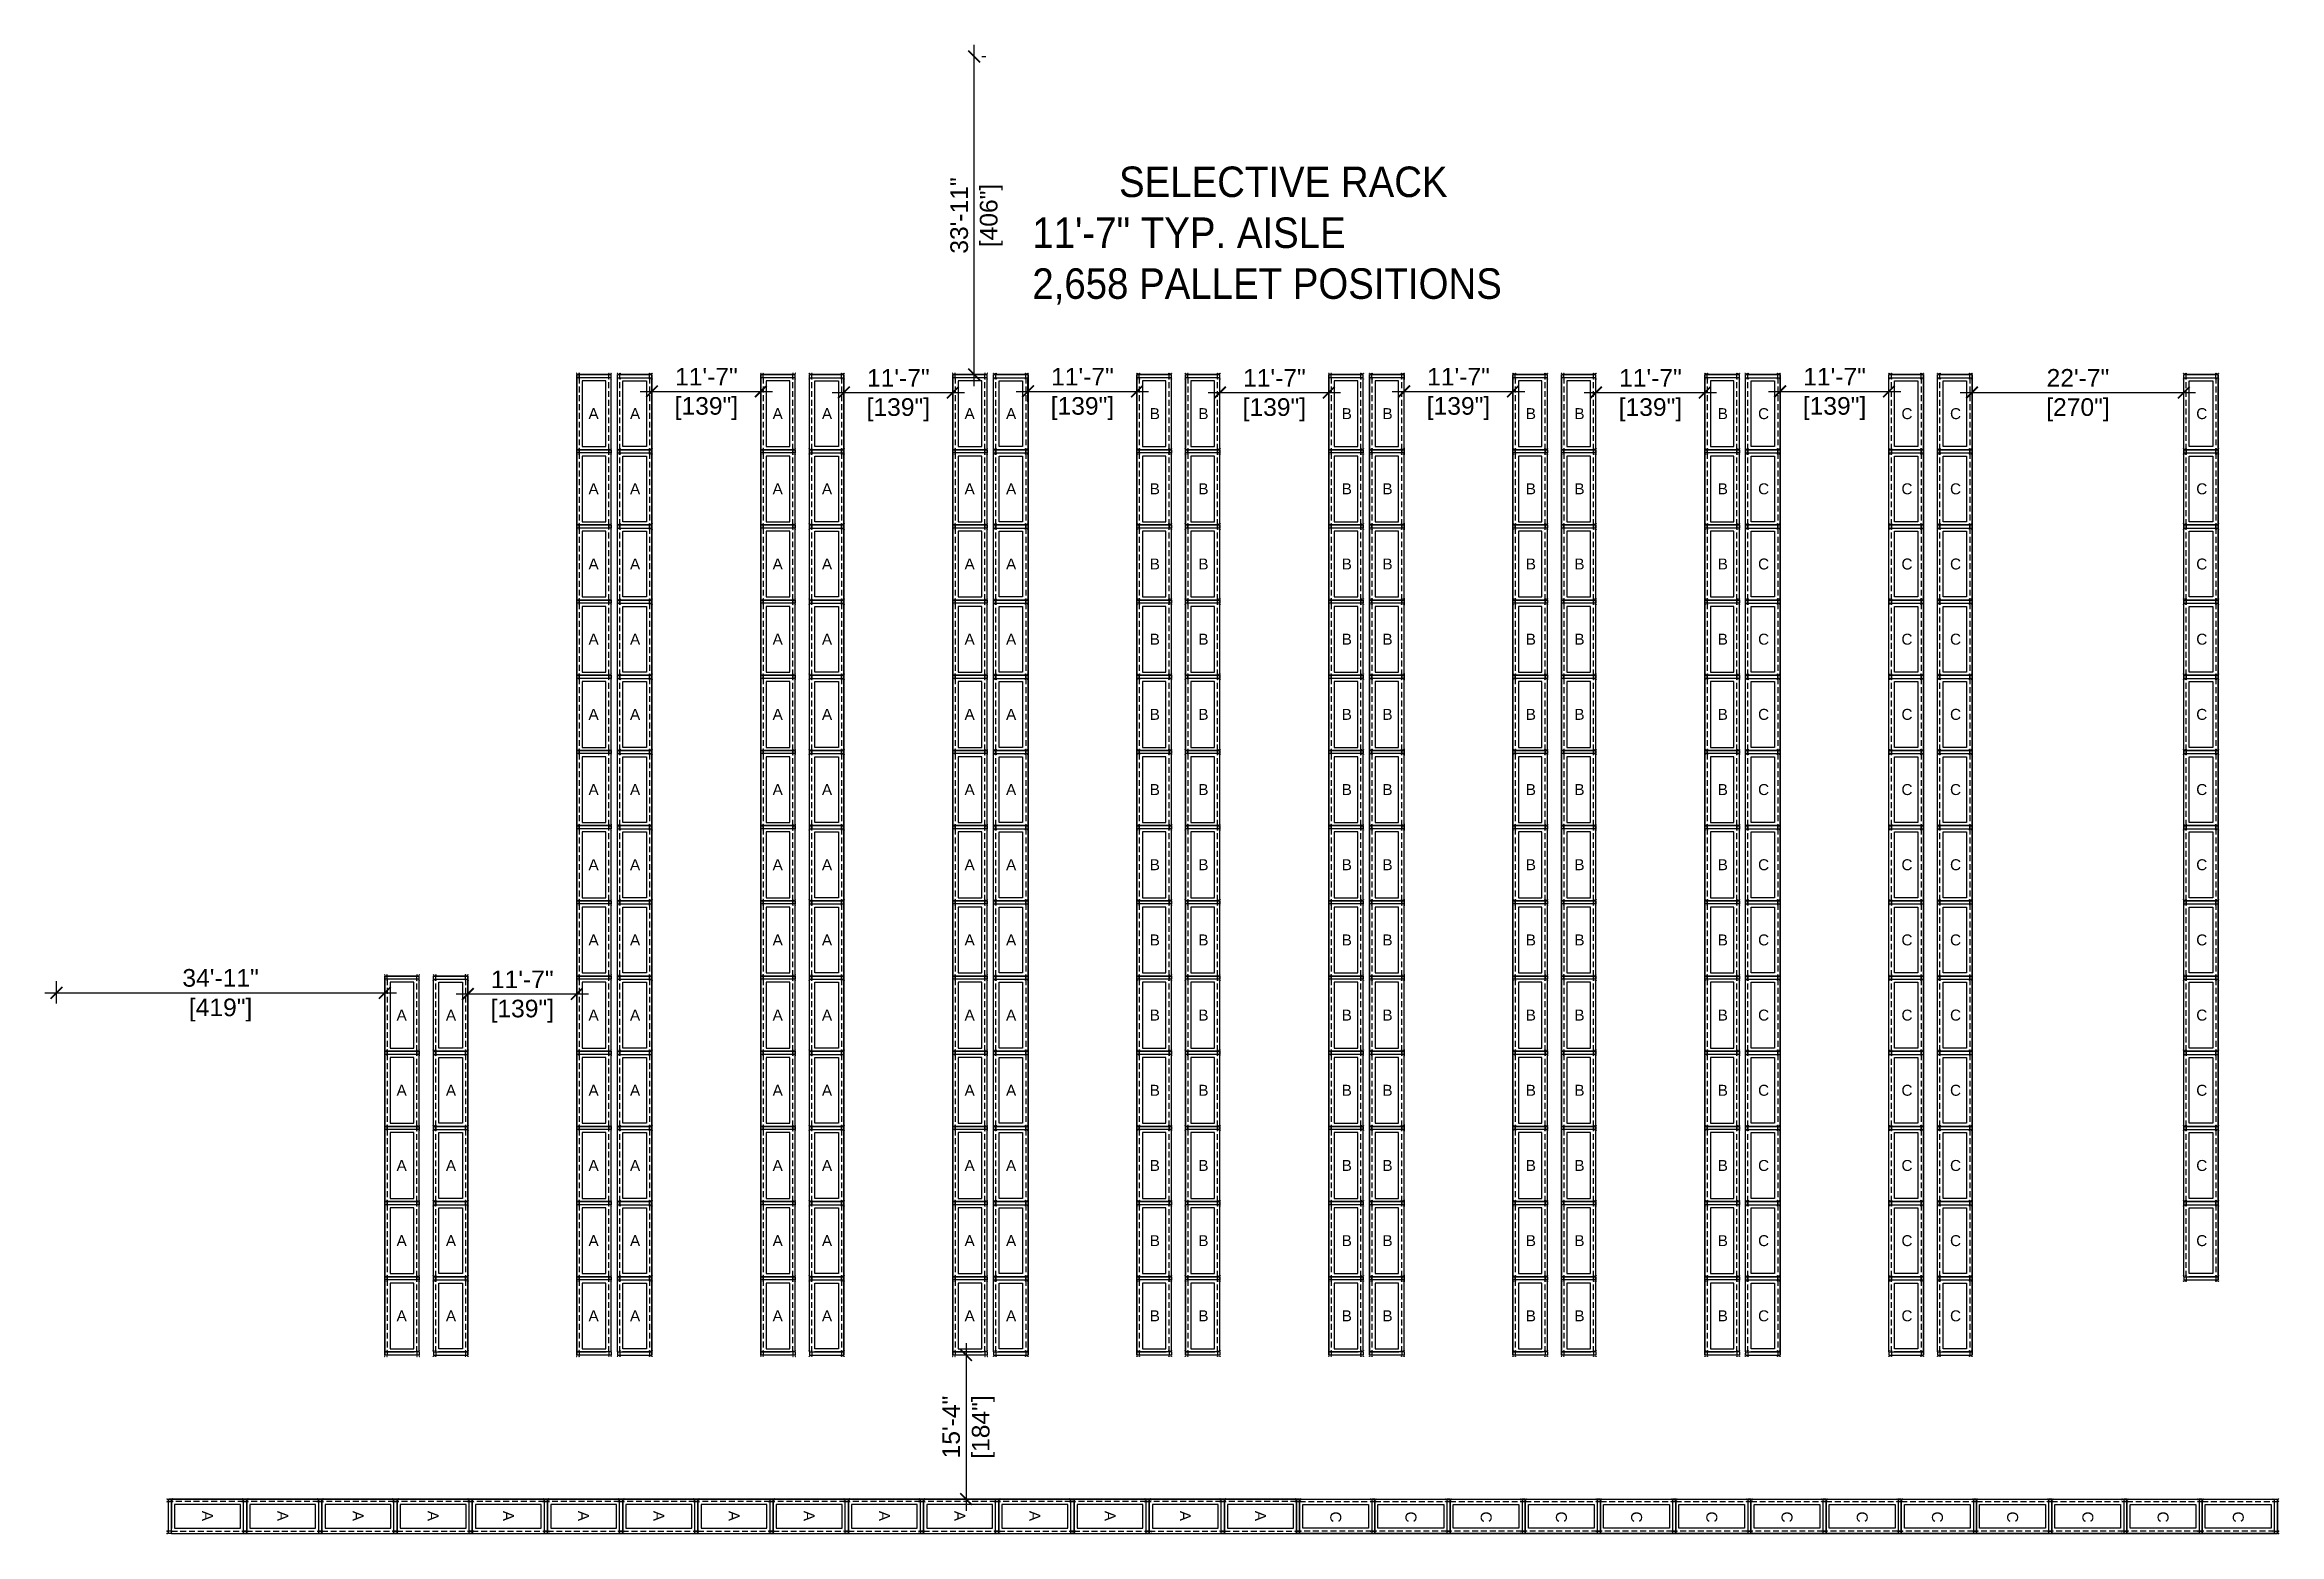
# Model space of a CAD drawing. Extents: x -14476 to 95620, y -7935 to 54356.
# Drawn here: x 9794 to 12646, y -5280 to -3378 of the extents above; entities that cross this region are included whole.
import ezdxf

# ---------------------------------------------------------------- set-up
doc = ezdxf.new("R2010")
doc.units = 0
doc.header["$LTSCALE"] = 30
doc.header["$MEASUREMENT"] = 0
doc.linetypes.add('CENTER', pattern=[2, 1.25, -0.25, 0.25, -0.25])
doc.linetypes.add('DASHED2', pattern=[0.375, 0.25, -0.125])
doc.layers.get('0').update_dxf_attribs({"linetype": 'CONTINUOUS'})
doc.layers.get('DEFPOINTS').update_dxf_attribs({"linetype": 'CONTINUOUS'})
for name, color, linetype in [('-ST_TEXT', 114, 'CONTINUOUS'), ('DIMENSION', 1, 'CONTINUOUS'), ('HATCH', 211, 'CONTINUOUS'), ('RACK', 3, 'CONTINUOUS'), ('TEXT', 4, 'CONTINUOUS')]:
    doc.layers.add(name, color=color, linetype=linetype)
doc.styles.add('pnlDim', font='arial.ttf')
doc.styles.add('SO_BLOCK', font='arial.ttf', dxfattribs={"width": 0.9})
doc.dimstyles.new('PL 240', dxfattribs={"dimscale": 240, "dimtxt": 0.09375, "dimasz": 0.0625, "dimexe": 0.0625, "dimexo": 0.0625, "dimgap": 0.03125, "dimtad": 1, "dimdec": 0, "dimrnd": 0.5, "dimzin": 3, "dimdsep": 46, "dimlunit": 4, "dimtxsty": 'pnlDim', "dimblk1": 'ARCHTICK', "dimblk2": 'ARCHTICK', "dimsah": 1, "dimcen": 0.09375, "dimdle": 0.0625, "dimclrd": 1, "dimclre": 2, "dimclrt": 3, "dimadec": 0, "dimazin": 0, "dimtfac": 0.75, "dimtdec": 0, "dimtix": 1, "dimtmove": 2, "dimatfit": 3, "dimldrblk": 'fmarw', "dimfxl": 1, "dimfrac": 1, "dimtolj": 1, "dimtzin": 3, "dimarcsym": 0})

msp = doc.modelspace()

# ---------------------------------------------------------------- texts
at = {"layer": '-ST_TEXT', "insert": (11374.81227, -3621.9693), "char_height": 38.9850143, "attachment_point": 5, "style": 'SO_BLOCK', "bg_fill": 3, "box_fill_scale": 1, "bg_fill_color": 256, "bg_fill_transparency": 0}
msp.add_mtext_dynamic_manual_height_columns('{\\C0;SELECTIVE RACK\\P\\pxqj;11\'-7" TYP. AISLE\\P2,658 PALLET POSITIONS}', width=640.724815, gutter_width=3.60972, heights=[208.05078], dxfattribs=at)

# ---------------------------------------------------------------- blocks, each defined once
blk = doc.blocks.new('NEW RACK A 42X96')
for p, q in [((43715.6, 204796.7), (43759.6, 204796.7)), ((43759.6, 204796.7), (43715.6, 204796.7)), ((43759.6, 204796.7), (43715.6, 204796.7)), ((43715.6, 204792.7), (43715.6, 204796.7)), ((43715.6, 204700.7), (43715.6, 204792.7)), ((43715.6, 204792.7), (43759.6, 204792.7)), ((43718.6, 204792.7), (43718.6, 204796.7)), ((43756.6, 204792.7), (43756.6, 204796.7)), ((43759.6, 204796.7), (43759.6, 204792.7)), ((43759.6, 204792.7), (43759.6, 204796.7)), ((43759.6, 204792.7), (43759.6, 204700.7)), ((43759.6, 204700.7), (43759.6, 204792.7)), ((43715.6, 204700.7), (43759.6, 204700.7)), ((43715.6, 204700.7), (43715.6, 204696.7)), ((43715.6, 204700.7), (43715.6, 204696.7)), ((43715.6, 204696.7), (43759.6, 204696.7)), ((43718.6, 204700.7), (43718.6, 204696.7)), ((43756.6, 204700.7), (43756.6, 204696.7)), ((43759.6, 204700.7), (43759.6, 204696.7)), ((43759.6, 204696.7), (43759.6, 204700.7)), ((43759.6, 204700.7), (43759.6, 204696.7))]:
    blk.add_line(p, q)
at = {"color": 1, "linetype": 'DASHED2'}
for p, q in [((43718.6, 204700.7), (43718.6, 204792.7)), ((43756.6, 204792.7), (43756.6, 204700.7))]:
    blk.add_line(p, q, dxfattribs=at)
at = {"linetype": 'CENTER'}
blk.add_line((43759.6, 204700.7), (43715.6, 204700.7), dxfattribs=at)
blk.add_line((43759.6, 204700.7), (43715.6, 204700.7), dxfattribs=at)
at = {"color": 1, "const_width": 0.0313}
for points in [[(43714.6, 204790.2), (43714.6, 204799.2), (43719.6, 204799.2), (43719.6, 204790.2)], [(43760.6, 204790.2), (43760.6, 204799.2), (43755.6, 204799.2), (43755.6, 204790.2)], [(43714.6, 204699.2), (43714.6, 204694.2), (43719.6, 204694.2), (43719.6, 204699.2)], [(43760.6, 204699.2), (43760.6, 204694.2), (43755.6, 204694.2), (43755.6, 204699.2)]]:
    blk.add_lwpolyline(points, close=True, dxfattribs=at)
at = {"color": 1}
for centre in [(43715.6, 204798.2), (43718.6, 204798.2), (43756.6, 204798.2), (43759.6, 204798.2), (43715.6, 204791.2), (43718.6, 204791.2), (43756.6, 204791.2), (43759.6, 204791.2), (43715.6, 204702.2), (43715.6, 204695.2), (43718.6, 204702.2), (43718.6, 204695.2), (43756.6, 204702.2), (43756.6, 204695.2), (43759.6, 204702.2), (43759.6, 204695.2)]:
    blk.add_circle(centre, 0.25, dxfattribs=at)
at = {"layer": 'HATCH', "color": 140}
blk.add_lwpolyline([(43722.6, 204788.7), (43752.6, 204788.7), (43752.6, 204704.7), (43722.6, 204704.7)], close=True, dxfattribs=at)
at = {"layer": 'TEXT', "style": 'pnlDim'}
blk.add_text('A', height=14, dxfattribs=at).set_placement((43731.5, 204739.8))
blk = doc.blocks.new('_ArchTick')
at = {"color": 0, "linetype": 'ByBlock', "const_width": 0.15}
blk.add_lwpolyline([(-0.5, -0.5), (0.5, 0.5)], dxfattribs=at)
blk = doc.blocks.new('*D43')
at = {"layer": 'DEFPOINTS', "color": 0, "transparency": 16777216}
for p in [(10813.9, -3849.5), (10952.9, -3822.4), (10952.9, -3849.5)]:
    blk.add_point(p, dxfattribs=at)
at = {"layer": 'DIMENSION', "color": 2, "lineweight": -2, "transparency": 16777216}
for p, q in [((10813.9, -3834.5), (10813.9, -3807.4)), ((10952.9, -3834.5), (10952.9, -3807.4))]:
    blk.add_line(p, q, dxfattribs=at)
at = {"layer": 'DIMENSION', "color": 1, "lineweight": -2, "transparency": 16777216}
blk.add_line((10798.9, -3822.4), (10967.9, -3822.4), dxfattribs=at)
at = {"layer": 'DIMENSION', "color": 1, "lineweight": -2, "transparency": 16777216, "xscale": 15, "yscale": 15, "zscale": 15, "rotation": 180}
blk.add_blockref('_ArchTick', (10813.9, -3822.4), dxfattribs=at)
at = {"layer": 'DIMENSION', "color": 1, "lineweight": -2, "transparency": 16777216, "xscale": 15, "yscale": 15, "zscale": 15}
blk.add_blockref('_ArchTick', (10952.9, -3822.4), dxfattribs=at)
at = {"layer": 'DIMENSION', "color": 3, "transparency": 16777216, "char_height": 22.5, "attachment_point": 5, "style": 'pnlDim'}
for s, insert in [('\\A1;11\'-7"', (10883.4, -3803.7)), ('\\A1;[139"]', (10883.4, -3844.4))]:
    blk.add_mtext(s, dxfattribs=dict(at, insert=insert))
blk = doc.blocks.new('fmarw')
blk.add_line((0, 0), (-1.03, 0))
at = {"const_width": 0.147}
blk.add_lwpolyline([(-0.87, -0.78), (-0.09, 0), (-0.87, 0.78)], dxfattribs=at)
blk = doc.blocks.new('*D44')
at = {"layer": 'DEFPOINTS', "color": 0, "transparency": 16777216}
for p in [(11187.9, -3821), (11048.9, -3849.5), (11187.9, -3849.5)]:
    blk.add_point(p, dxfattribs=at)
at = {"layer": 'DIMENSION', "color": 1, "lineweight": -2, "transparency": 16777216}
blk.add_line((11033.9, -3821), (11202.9, -3821), dxfattribs=at)
at = {"layer": 'DIMENSION', "color": 2, "lineweight": -2, "transparency": 16777216}
for p, q in [((11048.9, -3834.5), (11048.9, -3806)), ((11187.9, -3834.5), (11187.9, -3806))]:
    blk.add_line(p, q, dxfattribs=at)
at = {"layer": 'DIMENSION', "color": 1, "lineweight": -2, "transparency": 16777216, "xscale": 15, "yscale": 15, "zscale": 15, "rotation": 180}
blk.add_blockref('_ArchTick', (11048.9, -3821), dxfattribs=at)
at = {"layer": 'DIMENSION', "color": 1, "lineweight": -2, "transparency": 16777216, "xscale": 15, "yscale": 15, "zscale": 15}
blk.add_blockref('_ArchTick', (11187.9, -3821), dxfattribs=at)
at = {"layer": 'DIMENSION', "color": 3, "transparency": 16777216, "char_height": 22.5, "attachment_point": 5, "style": 'pnlDim'}
for s, insert in [('\\A1;11\'-7"', (11118.4, -3802.2)), ('\\A1;[139"]', (11118.4, -3842.9))]:
    blk.add_mtext(s, dxfattribs=dict(at, insert=insert))
blk = doc.blocks.new('*D45')
at = {"layer": 'DEFPOINTS', "color": 0, "transparency": 16777216}
for p in [(11293.9, -3849.5), (11432.9, -3822.4), (11432.9, -3849.5)]:
    blk.add_point(p, dxfattribs=at)
at = {"layer": 'DIMENSION', "color": 2, "lineweight": -2, "transparency": 16777216}
for p, q in [((11293.9, -3834.5), (11293.9, -3807.4)), ((11432.9, -3834.5), (11432.9, -3807.4))]:
    blk.add_line(p, q, dxfattribs=at)
at = {"layer": 'DIMENSION', "color": 1, "lineweight": -2, "transparency": 16777216}
blk.add_line((11278.9, -3822.4), (11447.9, -3822.4), dxfattribs=at)
at = {"layer": 'DIMENSION', "color": 1, "lineweight": -2, "transparency": 16777216, "xscale": 15, "yscale": 15, "zscale": 15, "rotation": 180}
blk.add_blockref('_ArchTick', (11293.9, -3822.4), dxfattribs=at)
at = {"layer": 'DIMENSION', "color": 1, "lineweight": -2, "transparency": 16777216, "xscale": 15, "yscale": 15, "zscale": 15}
blk.add_blockref('_ArchTick', (11432.9, -3822.4), dxfattribs=at)
at = {"layer": 'DIMENSION', "color": 3, "transparency": 16777216, "char_height": 22.5, "attachment_point": 5, "style": 'pnlDim'}
for s, insert in [('\\A1;11\'-7"', (11363.4, -3803.7)), ('\\A1;[139"]', (11363.4, -3844.4))]:
    blk.add_mtext(s, dxfattribs=dict(at, insert=insert))
blk = doc.blocks.new('*D46')
at = {"layer": 'DEFPOINTS', "color": 0, "transparency": 16777216}
for p in [(11667.9, -3821), (11528.9, -3849.5), (11667.9, -3849.5)]:
    blk.add_point(p, dxfattribs=at)
at = {"layer": 'DIMENSION', "color": 1, "lineweight": -2, "transparency": 16777216}
blk.add_line((11513.9, -3821), (11682.9, -3821), dxfattribs=at)
at = {"layer": 'DIMENSION', "color": 2, "lineweight": -2, "transparency": 16777216}
for p, q in [((11528.9, -3834.5), (11528.9, -3806)), ((11667.9, -3834.5), (11667.9, -3806))]:
    blk.add_line(p, q, dxfattribs=at)
at = {"layer": 'DIMENSION', "color": 1, "lineweight": -2, "transparency": 16777216, "xscale": 15, "yscale": 15, "zscale": 15, "rotation": 180}
blk.add_blockref('_ArchTick', (11528.9, -3821), dxfattribs=at)
at = {"layer": 'DIMENSION', "color": 1, "lineweight": -2, "transparency": 16777216, "xscale": 15, "yscale": 15, "zscale": 15}
blk.add_blockref('_ArchTick', (11667.9, -3821), dxfattribs=at)
at = {"layer": 'DIMENSION', "color": 3, "transparency": 16777216, "char_height": 22.5, "attachment_point": 5, "style": 'pnlDim'}
for s, insert in [('\\A1;11\'-7"', (11598.4, -3802.2)), ('\\A1;[139"]', (11598.4, -3842.9))]:
    blk.add_mtext(s, dxfattribs=dict(at, insert=insert))
blk = doc.blocks.new('*D47')
at = {"layer": 'DEFPOINTS', "color": 0, "transparency": 16777216}
for p in [(11773.9, -3849.5), (11912.9, -3822.4), (11912.9, -3849.5)]:
    blk.add_point(p, dxfattribs=at)
at = {"layer": 'DIMENSION', "color": 2, "lineweight": -2, "transparency": 16777216}
for p, q in [((11773.9, -3834.5), (11773.9, -3807.4)), ((11912.9, -3834.5), (11912.9, -3807.4))]:
    blk.add_line(p, q, dxfattribs=at)
at = {"layer": 'DIMENSION', "color": 1, "lineweight": -2, "transparency": 16777216}
blk.add_line((11758.9, -3822.4), (11927.9, -3822.4), dxfattribs=at)
at = {"layer": 'DIMENSION', "color": 1, "lineweight": -2, "transparency": 16777216, "xscale": 15, "yscale": 15, "zscale": 15, "rotation": 180}
blk.add_blockref('_ArchTick', (11773.9, -3822.4), dxfattribs=at)
at = {"layer": 'DIMENSION', "color": 1, "lineweight": -2, "transparency": 16777216, "xscale": 15, "yscale": 15, "zscale": 15}
blk.add_blockref('_ArchTick', (11912.9, -3822.4), dxfattribs=at)
at = {"layer": 'DIMENSION', "color": 3, "transparency": 16777216, "char_height": 22.5, "attachment_point": 5, "style": 'pnlDim'}
for s, insert in [('\\A1;11\'-7"', (11843.4, -3803.7)), ('\\A1;[139"]', (11843.4, -3844.4))]:
    blk.add_mtext(s, dxfattribs=dict(at, insert=insert))
blk = doc.blocks.new('*D48')
at = {"layer": 'DEFPOINTS', "color": 0, "transparency": 16777216}
for p in [(12147.9, -3821), (12008.9, -3849.5), (12147.9, -3849.5)]:
    blk.add_point(p, dxfattribs=at)
at = {"layer": 'DIMENSION', "color": 1, "lineweight": -2, "transparency": 16777216}
blk.add_line((11993.9, -3821), (12162.9, -3821), dxfattribs=at)
at = {"layer": 'DIMENSION', "color": 2, "lineweight": -2, "transparency": 16777216}
for p, q in [((12008.9, -3834.5), (12008.9, -3806)), ((12147.9, -3834.5), (12147.9, -3806))]:
    blk.add_line(p, q, dxfattribs=at)
at = {"layer": 'DIMENSION', "color": 1, "lineweight": -2, "transparency": 16777216, "xscale": 15, "yscale": 15, "zscale": 15, "rotation": 180}
blk.add_blockref('_ArchTick', (12008.9, -3821), dxfattribs=at)
at = {"layer": 'DIMENSION', "color": 1, "lineweight": -2, "transparency": 16777216, "xscale": 15, "yscale": 15, "zscale": 15}
blk.add_blockref('_ArchTick', (12147.9, -3821), dxfattribs=at)
at = {"layer": 'DIMENSION', "color": 3, "transparency": 16777216, "char_height": 22.5, "attachment_point": 5, "style": 'pnlDim'}
for s, insert in [('\\A1;11\'-7"', (12078.4, -3802.2)), ('\\A1;[139"]', (12078.4, -3842.9))]:
    blk.add_mtext(s, dxfattribs=dict(at, insert=insert))
blk = doc.blocks.new('*D49')
at = {"layer": 'DEFPOINTS', "color": 0, "transparency": 16777216}
for p in [(12253.9, -3849.5), (12524.2, -3822.4), (12524.2, -3849.5)]:
    blk.add_point(p, dxfattribs=at)
at = {"layer": 'DIMENSION', "color": 2, "lineweight": -2, "transparency": 16777216}
for p, q in [((12253.9, -3834.5), (12253.9, -3807.4)), ((12524.2, -3834.5), (12524.2, -3807.4))]:
    blk.add_line(p, q, dxfattribs=at)
at = {"layer": 'DIMENSION', "color": 1, "lineweight": -2, "transparency": 16777216}
blk.add_line((12238.9, -3822.4), (12539.2, -3822.4), dxfattribs=at)
at = {"layer": 'DIMENSION', "color": 1, "lineweight": -2, "transparency": 16777216, "xscale": 15, "yscale": 15, "zscale": 15, "rotation": 180}
blk.add_blockref('_ArchTick', (12253.9, -3822.4), dxfattribs=at)
at = {"layer": 'DIMENSION', "color": 1, "lineweight": -2, "transparency": 16777216, "xscale": 15, "yscale": 15, "zscale": 15}
blk.add_blockref('_ArchTick', (12524.2, -3822.4), dxfattribs=at)
at = {"layer": 'DIMENSION', "color": 3, "transparency": 16777216, "char_height": 22.5, "attachment_point": 5, "style": 'pnlDim'}
for s, insert in [('\\A1;22\'-7"', (12389.1, -3803.7)), ('\\A1;[270"]', (12389.1, -3844.4))]:
    blk.add_mtext(s, dxfattribs=dict(at, insert=insert))
blk = doc.blocks.new('*D51')
at = {"layer": 'DEFPOINTS', "color": 0, "transparency": 16777216}
for p in [(10472.9, -3849.5), (10472.9, -4590.4), (10333.9, -4617.5)]:
    blk.add_point(p, dxfattribs=at)
at = {"layer": 'DIMENSION', "color": 2, "lineweight": -2, "transparency": 16777216}
for p, q in [((10472.9, -3864.5), (10472.9, -4605.4)), ((10333.9, -4602.5), (10333.9, -4575.4))]:
    blk.add_line(p, q, dxfattribs=at)
at = {"layer": 'DIMENSION', "color": 1, "lineweight": -2, "transparency": 16777216}
blk.add_line((10318.9, -4590.4), (10487.9, -4590.4), dxfattribs=at)
at = {"layer": 'DIMENSION', "color": 1, "lineweight": -2, "transparency": 16777216, "xscale": 15, "yscale": 15, "zscale": 15, "rotation": 180}
blk.add_blockref('_ArchTick', (10333.9, -4590.4), dxfattribs=at)
at = {"layer": 'DIMENSION', "color": 1, "lineweight": -2, "transparency": 16777216, "xscale": 15, "yscale": 15, "zscale": 15}
blk.add_blockref('_ArchTick', (10472.9, -4590.4), dxfattribs=at)
at = {"layer": 'DIMENSION', "color": 3, "transparency": 16777216, "char_height": 22.5, "attachment_point": 5, "style": 'pnlDim'}
for s, insert in [('\\A1;11\'-7"', (10403.4, -4571.7)), ('\\A1;[139"]', (10403.4, -4612.4))]:
    blk.add_mtext(s, dxfattribs=dict(at, insert=insert))
blk = doc.blocks.new('*D52')
at = {"layer": 'DEFPOINTS', "color": 0, "transparency": 16777216}
for p in [(10707.9, -3821), (10568.9, -3849.5), (10707.9, -3849.5)]:
    blk.add_point(p, dxfattribs=at)
at = {"layer": 'DIMENSION', "color": 1, "lineweight": -2, "transparency": 16777216}
blk.add_line((10553.9, -3821), (10722.9, -3821), dxfattribs=at)
at = {"layer": 'DIMENSION', "color": 2, "lineweight": -2, "transparency": 16777216}
for p, q in [((10568.9, -3834.5), (10568.9, -3806)), ((10707.9, -3834.5), (10707.9, -3806))]:
    blk.add_line(p, q, dxfattribs=at)
at = {"layer": 'DIMENSION', "color": 1, "lineweight": -2, "transparency": 16777216, "xscale": 15, "yscale": 15, "zscale": 15, "rotation": 180}
blk.add_blockref('_ArchTick', (10568.9, -3821), dxfattribs=at)
at = {"layer": 'DIMENSION', "color": 1, "lineweight": -2, "transparency": 16777216, "xscale": 15, "yscale": 15, "zscale": 15}
blk.add_blockref('_ArchTick', (10707.9, -3821), dxfattribs=at)
at = {"layer": 'DIMENSION', "color": 3, "transparency": 16777216, "char_height": 22.5, "attachment_point": 5, "style": 'pnlDim'}
for s, insert in [('\\A1;11\'-7"', (10638.4, -3802.2)), ('\\A1;[139"]', (10638.4, -3842.9))]:
    blk.add_mtext(s, dxfattribs=dict(at, insert=insert))
blk = doc.blocks.new('*D54')
at = {"layer": 'DEFPOINTS', "color": 0, "transparency": 16777216}
for p in [(10227.9, -4589), (9808.8, -4617.5), (10227.9, -4617.5)]:
    blk.add_point(p, dxfattribs=at)
at = {"layer": 'DIMENSION', "color": 1, "lineweight": -2, "transparency": 16777216}
blk.add_line((9793.8, -4589), (10242.9, -4589), dxfattribs=at)
at = {"layer": 'DIMENSION', "color": 2, "lineweight": -2, "transparency": 16777216}
for p, q in [((9808.8, -4602.5), (9808.8, -4574)), ((10227.9, -4602.5), (10227.9, -4574))]:
    blk.add_line(p, q, dxfattribs=at)
at = {"layer": 'DIMENSION', "color": 1, "lineweight": -2, "transparency": 16777216, "xscale": 15, "yscale": 15, "zscale": 15, "rotation": 180}
blk.add_blockref('_ArchTick', (9808.8, -4589), dxfattribs=at)
at = {"layer": 'DIMENSION', "color": 1, "lineweight": -2, "transparency": 16777216, "xscale": 15, "yscale": 15, "zscale": 15}
blk.add_blockref('_ArchTick', (10227.9, -4589), dxfattribs=at)
at = {"layer": 'DIMENSION', "color": 3, "transparency": 16777216, "char_height": 22.5, "attachment_point": 5, "style": 'pnlDim'}
for s, insert in [('\\A1;34\'-11"', (10018.3, -4570)), ('\\A1;[419"]', (10018.3, -4610.9))]:
    blk.add_mtext(s, dxfattribs=dict(at, insert=insert))
blk = doc.blocks.new('*D66')
at = {"layer": 'DEFPOINTS', "color": 0, "transparency": 16777216}
for p in [(10974.9, -3393.3), (10980.2, -3393.3), (10974.9, -3799.5)]:
    blk.add_point(p, dxfattribs=at)
at = {"layer": 'DIMENSION', "color": 1, "lineweight": -2, "transparency": 16777216}
blk.add_line((10980.2, -3814.5), (10980.2, -3378.3), dxfattribs=at)
at = {"layer": 'DIMENSION', "color": 2, "lineweight": -2, "transparency": 16777216}
for p, q in [((10989.9, -3393.3), (10995.2, -3393.3)), ((10989.9, -3799.5), (10995.2, -3799.5))]:
    blk.add_line(p, q, dxfattribs=at)
at = {"layer": 'DIMENSION', "color": 1, "lineweight": -2, "transparency": 16777216, "xscale": 15, "yscale": 15, "zscale": 15}
for p, rotation in [((10980.2, -3393.3), 90), ((10980.2, -3799.5), 270)]:
    blk.add_blockref('_ArchTick', p, dxfattribs=dict(at, rotation=rotation))
at = {"layer": 'DIMENSION', "color": 3, "transparency": 16777216, "char_height": 22.5, "attachment_point": 5, "rotation": 90, "style": 'pnlDim'}
for s, insert in [('\\A1;33\'-11"', (10961.2, -3596.4)), ('\\A1;[406"]', (11002.1, -3596.4))]:
    blk.add_mtext(s, dxfattribs=dict(at, insert=insert))
blk = doc.blocks.new('*D67')
at = {"layer": 'DEFPOINTS', "color": 0, "transparency": 16777216}
for p in [(10974.9, -5051.5), (10969.9, -5235.4), (10974.9, -5235.4)]:
    blk.add_point(p, dxfattribs=at)
at = {"layer": 'DIMENSION', "color": 1, "lineweight": -2, "transparency": 16777216}
blk.add_line((10969.9, -5036.5), (10969.9, -5250.4), dxfattribs=at)
at = {"layer": 'DIMENSION', "color": 2, "lineweight": -2, "transparency": 16777216}
for p, q in [((10959.9, -5051.5), (10954.9, -5051.5)), ((10959.9, -5235.4), (10954.9, -5235.4))]:
    blk.add_line(p, q, dxfattribs=at)
at = {"layer": 'DIMENSION', "color": 1, "lineweight": -2, "transparency": 16777216, "xscale": 15, "yscale": 15, "zscale": 15}
for p, rotation in [((10969.9, -5051.5), 90), ((10969.9, -5235.4), 270)]:
    blk.add_blockref('_ArchTick', p, dxfattribs=dict(at, rotation=rotation))
at = {"layer": 'DIMENSION', "color": 3, "transparency": 16777216, "char_height": 22.5, "attachment_point": 5, "rotation": 90, "style": 'pnlDim'}
for s, insert in [('\\A1;15\'-4"', (10950.9, -5143.4)), ('\\A1;[184"]', (10991.9, -5143.4))]:
    blk.add_mtext(s, dxfattribs=dict(at, insert=insert))
blk = doc.blocks.new('RACK B')
for p, q in [((10996.9, -3799.5), (10952.9, -3799.5)), ((10952.9, -3799.5), (10996.9, -3799.5)), ((10952.9, -3799.5), (10996.9, -3799.5)), ((10952.9, -3799.5), (10952.9, -3803.5)), ((10952.9, -3803.5), (10952.9, -3799.5)), ((10996.9, -3803.5), (10952.9, -3803.5)), ((10952.9, -3803.5), (10952.9, -3895.5)), ((10952.9, -3895.5), (10952.9, -3803.5)), ((10955.9, -3803.5), (10955.9, -3799.5)), ((10993.9, -3803.5), (10993.9, -3799.5)), ((10996.9, -3803.5), (10996.9, -3799.5)), ((10996.9, -3895.5), (10996.9, -3803.5)), ((10996.9, -3895.5), (10952.9, -3895.5)), ((10952.9, -3895.5), (10952.9, -3899.5)), ((10952.9, -3899.5), (10952.9, -3895.5)), ((10952.9, -3895.5), (10952.9, -3899.5)), ((10996.9, -3899.5), (10952.9, -3899.5)), ((10955.9, -3895.5), (10955.9, -3899.5)), ((10993.9, -3895.5), (10993.9, -3899.5)), ((10996.9, -3895.5), (10996.9, -3899.5)), ((10996.9, -3895.5), (10996.9, -3899.5))]:
    blk.add_line(p, q)
at = {"color": 1, "linetype": 'DASHED2'}
for p, q in [((10955.9, -3803.5), (10955.9, -3895.5)), ((10993.9, -3895.5), (10993.9, -3803.5))]:
    blk.add_line(p, q, dxfattribs=at)
at = {"linetype": 'CENTER'}
blk.add_line((10952.9, -3895.5), (10996.9, -3895.5), dxfattribs=at)
blk.add_line((10952.9, -3895.5), (10996.9, -3895.5), dxfattribs=at)
at = {"color": 1, "const_width": 0.0313}
for points in [[(10951.9, -3806), (10951.9, -3797), (10956.9, -3797), (10956.9, -3806)], [(10997.9, -3806), (10997.9, -3797), (10992.9, -3797), (10992.9, -3806)], [(10951.9, -3897), (10951.9, -3902), (10956.9, -3902), (10956.9, -3897)], [(10997.9, -3897), (10997.9, -3902), (10992.9, -3902), (10992.9, -3897)]]:
    blk.add_lwpolyline(points, close=True, dxfattribs=at)
at = {"color": 1}
for centre in [(10952.9, -3798), (10952.9, -3805), (10955.9, -3798), (10955.9, -3805), (10993.9, -3798), (10993.9, -3805), (10996.9, -3798), (10996.9, -3805), (10952.9, -3894), (10952.9, -3901), (10955.9, -3894), (10955.9, -3901), (10993.9, -3894), (10993.9, -3901), (10996.9, -3894), (10996.9, -3901)]:
    blk.add_circle(centre, 0.25, dxfattribs=at)
at = {"layer": 'HATCH', "color": 112}
blk.add_lwpolyline([(10989.9, -3807.5), (10959.9, -3807.5), (10959.9, -3891.5), (10989.9, -3891.5)], close=True, dxfattribs=at)
at = {"layer": 'TEXT', "style": 'pnlDim'}
blk.add_text('B', height=14, dxfattribs=at).set_placement((10969.3, -3856.4))
blk = doc.blocks.new('RACK C')
for p, q in [((11964.9, -3799.5), (12008.9, -3799.5)), ((12008.9, -3799.5), (11964.9, -3799.5)), ((12008.9, -3799.5), (11964.9, -3799.5)), ((11964.9, -3803.5), (11964.9, -3799.5)), ((11964.9, -3895.5), (11964.9, -3803.5)), ((11964.9, -3803.5), (12008.9, -3803.5)), ((11967.9, -3803.5), (11967.9, -3799.5)), ((12005.9, -3803.5), (12005.9, -3799.5)), ((12008.9, -3799.5), (12008.9, -3803.5)), ((12008.9, -3803.5), (12008.9, -3799.5)), ((12008.9, -3803.5), (12008.9, -3895.5)), ((12008.9, -3895.5), (12008.9, -3803.5)), ((11964.9, -3895.5), (12008.9, -3895.5)), ((11964.9, -3895.5), (11964.9, -3899.5)), ((11964.9, -3895.5), (11964.9, -3899.5)), ((11964.9, -3899.5), (12008.9, -3899.5)), ((11967.9, -3895.5), (11967.9, -3899.5)), ((12005.9, -3895.5), (12005.9, -3899.5)), ((12008.9, -3895.5), (12008.9, -3899.5)), ((12008.9, -3899.5), (12008.9, -3895.5)), ((12008.9, -3895.5), (12008.9, -3899.5))]:
    blk.add_line(p, q)
at = {"color": 1, "linetype": 'DASHED2'}
for p, q in [((11967.9, -3895.5), (11967.9, -3803.5)), ((12005.9, -3803.5), (12005.9, -3895.5))]:
    blk.add_line(p, q, dxfattribs=at)
at = {"linetype": 'CENTER'}
blk.add_line((12008.9, -3895.5), (11964.9, -3895.5), dxfattribs=at)
blk.add_line((12008.9, -3895.5), (11964.9, -3895.5), dxfattribs=at)
at = {"color": 1, "const_width": 0.0313}
for points in [[(11963.9, -3806), (11963.9, -3797), (11968.9, -3797), (11968.9, -3806)], [(12009.9, -3806), (12009.9, -3797), (12004.9, -3797), (12004.9, -3806)], [(11963.9, -3897), (11963.9, -3902), (11968.9, -3902), (11968.9, -3897)], [(12009.9, -3897), (12009.9, -3902), (12004.9, -3902), (12004.9, -3897)]]:
    blk.add_lwpolyline(points, close=True, dxfattribs=at)
at = {"color": 1}
for centre in [(11964.9, -3798), (11964.9, -3805), (11967.9, -3798), (11967.9, -3805), (12005.9, -3798), (12005.9, -3805), (12008.9, -3798), (12008.9, -3805), (11964.9, -3894), (11964.9, -3901), (11967.9, -3894), (11967.9, -3901), (12005.9, -3894), (12005.9, -3901), (12008.9, -3894), (12008.9, -3901)]:
    blk.add_circle(centre, 0.25, dxfattribs=at)
at = {"layer": 'HATCH'}
blk.add_lwpolyline([(11971.9, -3807.5), (12001.9, -3807.5), (12001.9, -3891.5), (11971.9, -3891.5)], close=True, dxfattribs=at)
at = {"layer": 'TEXT', "style": 'pnlDim'}
blk.add_text('C', height=14, dxfattribs=at).set_placement((11980.8, -3856.4))

# ---------------------------------------------------------------- dimensions: what is measured, and where the dimension line sits
at = {"layer": 'DIMENSION'}
for base, p1, p2, picture, middle in [((10980.1788, -3393.26402), (10974.91059, -3799.51922), (10974.91059, -3393.26402), '*D66', (10980.1788, -3596.39162)), ((10969.93433, -5235.375), (10974.91059, -5051.51922), (10974.91059, -5235.375), '*D67', (10969.93433, -5143.44711))]:
    dim = msp.add_linear_dim(base=base, p1=p1, p2=p2, angle=90, dimstyle='PL 240', override={"dimpost": '\\X'}, dxfattribs=at)
    dim.commit()
    dim.dimension.update_dxf_attribs({"geometry": picture, "text_midpoint": middle})
for base, p1, p2, picture, middle in [((10707.91059, -3820.98338), (10568.91059, -3849.51922), (10707.91059, -3849.51922), '*D52', (10638.41059, -3820.98338)), ((10952.91059, -3822.44753), (10813.91059, -3849.51922), (10952.91059, -3849.51922), '*D43', (10883.41059, -3822.44753)), ((11187.91059, -3820.98338), (11048.91059, -3849.51922), (11187.91059, -3849.51922), '*D44', (11118.41059, -3820.98338)), ((11432.91059, -3822.44753), (11293.91059, -3849.51922), (11432.91059, -3849.51922), '*D45', (11363.41059, -3822.44753)), ((11667.91059, -3820.98338), (11528.91059, -3849.51922), (11667.91059, -3849.51922), '*D46', (11598.41059, -3820.98338)), ((11912.91059, -3822.44753), (11773.91059, -3849.51922), (11912.91059, -3849.51922), '*D47', (11843.41059, -3822.44753)), ((12147.91059, -3820.98338), (12008.91059, -3849.51922), (12147.91059, -3849.51922), '*D48', (12078.41059, -3820.98338)), ((12524.19184, -3822.44753), (12253.91059, -3849.51922), (12524.19184, -3849.51922), '*D49', (12389.05121, -3822.44753)), ((10472.91059, -4590.44753), (10333.91059, -4617.51922), (10472.91059, -3849.51922), '*D51', (10403.41059, -4590.44753)), ((10227.91059, -4588.98338), (9808.78559, -4617.51922), (10227.91059, -4617.51922), '*D54', (10018.34809, -4588.98338))]:
    dim = msp.add_linear_dim(base=base, p1=p1, p2=p2, dimstyle='PL 240', override={"dimpost": '\\X'}, dxfattribs=at)
    dim.commit()
    dim.dimension.update_dxf_attribs({"geometry": picture, "text_midpoint": middle})

# ---------------------------------------------------------------- block references
at = {"layer": 'RACK', "xscale": -1}
for p in [(54232.46745, -208596.19656), (54467.46745, -208596.19656), (54712.46745, -208596.19656), (54232.46745, -208692.19656), (54467.46745, -208692.19656), (54712.46745, -208692.19656), (54232.46745, -208788.19656), (54467.46745, -208788.19656), (54712.46745, -208788.19656), (54232.46745, -208884.19656), (54467.46745, -208884.19656), (54712.46745, -208884.19656), (54232.46745, -208980.19656), (54467.46745, -208980.19656), (54712.46745, -208980.19656), (54232.46745, -209076.19656), (54467.46745, -209076.19656), (54712.46745, -209076.19656), (54232.46745, -209172.19656), (54467.46745, -209172.19656), (54712.46745, -209172.19656), (54232.46745, -209268.19656), (54467.46745, -209268.19656), (54712.46745, -209268.19656), (53987.46745, -209364.19656), (54232.46745, -209364.19656), (54467.46745, -209364.19656), (54712.46745, -209364.19656), (53987.46745, -209460.19656), (54232.46745, -209460.19656), (54467.46745, -209460.19656), (54712.46745, -209460.19656), (53987.46745, -209556.19656), (54232.46745, -209556.19656), (54467.46745, -209556.19656), (54712.46745, -209556.19656), (53987.46745, -209652.19656), (54232.46745, -209652.19656), (54467.46745, -209652.19656), (54712.46745, -209652.19656), (53987.46745, -209748.19656), (54232.46745, -209748.19656), (54467.46745, -209748.19656), (54712.46745, -209748.19656)]:
    msp.add_blockref('NEW RACK A 42X96', p, dxfattribs=at)
at = {"layer": 'RACK'}
for name, p in [('NEW RACK A 42X96', (-33190.64627, -208596.19656)), ('NEW RACK A 42X96', (-32945.64627, -208596.19656)), ('NEW RACK A 42X96', (-32710.64627, -208596.19656)), ('RACK B', (235, 0)), ('RACK B', (297, 0)), ('RACK B', (480, 0)), ('RACK B', (532, 0)), ('RACK B', (715, 0)), ('RACK B', (777, 0)), ('RACK B', (960, 0)), ('RACK C', (0, 0)), ('RACK C', (183, 0)), ('RACK C', (245, 0)), ('RACK C', (559.28125, 0)), ('NEW RACK A 42X96', (-33190.64627, -208692.19656)), ('NEW RACK A 42X96', (-32945.64627, -208692.19656)), ('NEW RACK A 42X96', (-32710.64627, -208692.19656)), ('RACK B', (235, -96)), ('RACK B', (297, -96)), ('RACK B', (480, -96)), ('RACK B', (532, -96)), ('RACK B', (715, -96)), ('RACK B', (777, -96)), ('RACK B', (960, -96)), ('RACK C', (0, -96)), ('RACK C', (183, -96)), ('RACK C', (245, -96)), ('RACK C', (559.28125, -96)), ('NEW RACK A 42X96', (-33190.64627, -208788.19656)), ('NEW RACK A 42X96', (-32945.64627, -208788.19656)), ('NEW RACK A 42X96', (-32710.64627, -208788.19656)), ('RACK B', (235, -192)), ('RACK B', (297, -192)), ('RACK B', (480, -192)), ('RACK B', (532, -192)), ('RACK B', (715, -192)), ('RACK B', (777, -192)), ('RACK B', (960, -192)), ('RACK C', (0, -192)), ('RACK C', (183, -192)), ('RACK C', (245, -192)), ('RACK C', (559.28125, -192)), ('NEW RACK A 42X96', (-33190.64627, -208884.19656)), ('NEW RACK A 42X96', (-32945.64627, -208884.19656)), ('NEW RACK A 42X96', (-32710.64627, -208884.19656)), ('RACK B', (235, -288)), ('RACK B', (297, -288)), ('RACK B', (480, -288)), ('RACK B', (532, -288)), ('RACK B', (715, -288)), ('RACK B', (777, -288)), ('RACK B', (960, -288)), ('RACK C', (0, -288)), ('RACK C', (183, -288)), ('RACK C', (245, -288)), ('RACK C', (559.28125, -288)), ('NEW RACK A 42X96', (-33190.64627, -208980.19656)), ('NEW RACK A 42X96', (-32945.64627, -208980.19656)), ('NEW RACK A 42X96', (-32710.64627, -208980.19656)), ('RACK B', (235, -384)), ('RACK B', (297, -384)), ('RACK B', (480, -384)), ('RACK B', (532, -384)), ('RACK B', (715, -384)), ('RACK B', (777, -384)), ('RACK B', (960, -384)), ('RACK C', (0, -384)), ('RACK C', (183, -384)), ('RACK C', (245, -384)), ('RACK C', (559.28125, -384)), ('NEW RACK A 42X96', (-33190.64627, -209076.19656)), ('NEW RACK A 42X96', (-32945.64627, -209076.19656)), ('NEW RACK A 42X96', (-32710.64627, -209076.19656)), ('RACK B', (235, -480)), ('RACK B', (297, -480)), ('RACK B', (480, -480)), ('RACK B', (532, -480)), ('RACK B', (715, -480)), ('RACK B', (777, -480)), ('RACK B', (960, -480)), ('RACK C', (0, -480)), ('RACK C', (183, -480)), ('RACK C', (245, -480)), ('RACK C', (559.28125, -480)), ('NEW RACK A 42X96', (-33190.64627, -209172.19656)), ('NEW RACK A 42X96', (-32945.64627, -209172.19656)), ('NEW RACK A 42X96', (-32710.64627, -209172.19656)), ('RACK B', (235, -576)), ('RACK B', (297, -576)), ('RACK B', (480, -576)), ('RACK B', (532, -576)), ('RACK B', (715, -576)), ('RACK B', (777, -576)), ('RACK B', (960, -576)), ('RACK C', (0, -576)), ('RACK C', (183, -576)), ('RACK C', (245, -576)), ('RACK C', (559.28125, -576)), ('NEW RACK A 42X96', (-33190.64627, -209268.19656)), ('NEW RACK A 42X96', (-32945.64627, -209268.19656)), ('NEW RACK A 42X96', (-32710.64627, -209268.19656)), ('RACK B', (235, -672)), ('RACK B', (297, -672)), ('RACK B', (480, -672)), ('RACK B', (532, -672)), ('RACK B', (715, -672)), ('RACK B', (777, -672)), ('RACK B', (960, -672)), ('RACK C', (0, -672)), ('RACK C', (183, -672)), ('RACK C', (245, -672)), ('RACK C', (559.28125, -672)), ('NEW RACK A 42X96', (-33425.64627, -209364.19656)), ('NEW RACK A 42X96', (-33190.64627, -209364.19656)), ('NEW RACK A 42X96', (-32945.64627, -209364.19656)), ('NEW RACK A 42X96', (-32710.64627, -209364.19656)), ('RACK B', (235, -768)), ('RACK B', (297, -768)), ('RACK B', (480, -768)), ('RACK B', (532, -768)), ('RACK B', (715, -768)), ('RACK B', (777, -768)), ('RACK B', (960, -768)), ('RACK C', (0, -768)), ('RACK C', (183, -768)), ('RACK C', (245, -768)), ('RACK C', (559.28125, -768)), ('NEW RACK A 42X96', (-33425.64627, -209460.19656)), ('NEW RACK A 42X96', (-33190.64627, -209460.19656)), ('NEW RACK A 42X96', (-32945.64627, -209460.19656)), ('NEW RACK A 42X96', (-32710.64627, -209460.19656)), ('RACK B', (235, -864)), ('RACK B', (297, -864)), ('RACK B', (480, -864)), ('RACK B', (532, -864)), ('RACK B', (715, -864)), ('RACK B', (777, -864)), ('RACK B', (960, -864)), ('RACK C', (0, -864)), ('RACK C', (183, -864)), ('RACK C', (245, -864)), ('RACK C', (559.28125, -864)), ('NEW RACK A 42X96', (-33425.64627, -209556.19656)), ('NEW RACK A 42X96', (-33190.64627, -209556.19656)), ('NEW RACK A 42X96', (-32945.64627, -209556.19656)), ('NEW RACK A 42X96', (-32710.64627, -209556.19656)), ('RACK B', (235, -960)), ('RACK B', (297, -960)), ('RACK B', (480, -960)), ('RACK B', (532, -960)), ('RACK B', (715, -960)), ('RACK B', (777, -960)), ('RACK B', (960, -960)), ('RACK C', (0, -960)), ('RACK C', (183, -960)), ('RACK C', (245, -960)), ('RACK C', (559.28125, -960)), ('NEW RACK A 42X96', (-33425.64627, -209652.19656)), ('NEW RACK A 42X96', (-33190.64627, -209652.19656)), ('NEW RACK A 42X96', (-32945.64627, -209652.19656)), ('NEW RACK A 42X96', (-32710.64627, -209652.19656)), ('RACK B', (235, -1056)), ('RACK B', (297, -1056)), ('RACK B', (480, -1056)), ('RACK B', (532, -1056)), ('RACK B', (715, -1056)), ('RACK B', (777, -1056)), ('RACK B', (960, -1056)), ('RACK C', (0, -1056)), ('RACK C', (183, -1056)), ('RACK C', (245, -1056)), ('RACK C', (559.28125, -1056)), ('NEW RACK A 42X96', (-33425.64627, -209748.19656)), ('NEW RACK A 42X96', (-33190.64627, -209748.19656)), ('NEW RACK A 42X96', (-32945.64627, -209748.19656)), ('NEW RACK A 42X96', (-32710.64627, -209748.19656)), ('RACK B', (235, -1152)), ('RACK B', (297, -1152)), ('RACK B', (480, -1152)), ('RACK B', (532, -1152)), ('RACK B', (715, -1152)), ('RACK B', (777, -1152)), ('RACK B', (960, -1152)), ('RACK C', (0, -1152)), ('RACK C', (183, -1152)), ('RACK C', (245, -1152))]:
    msp.add_blockref(name, p, dxfattribs=at)
at = {"layer": 'RACK', "xscale": -1, "rotation": 270}
for p in [(-194745.07208, -48994.93186), (-194649.07208, -48994.93186), (-194553.07208, -48994.93186), (-194457.07208, -48994.93186), (-194361.07208, -48994.93186), (-194265.07208, -48994.93186), (-194169.07208, -48994.93186), (-194073.07208, -48994.93186), (-193977.07208, -48994.93186), (-193881.07208, -48994.93186), (-193785.07208, -48994.93186), (-193689.07208, -48994.93186), (-193593.07208, -48994.93186), (-193497.07208, -48994.93186), (-193401.07208, -48994.93186)]:
    msp.add_blockref('NEW RACK A 42X96', p, dxfattribs=at)
at = {"layer": 'RACK', "rotation": 270}
for p in [(15291.12448, 6729.53558), (15387.12448, 6729.53558), (15483.12448, 6729.53558), (15579.12448, 6729.53558), (15675.12448, 6729.53558), (15771.12448, 6729.53558), (15867.12448, 6729.53558), (15963.12448, 6729.53558), (16059.12448, 6729.53558), (16155.12448, 6729.53558), (16251.12448, 6729.53558), (16347.12448, 6729.53558), (16443.12448, 6729.53558)]:
    msp.add_blockref('RACK C', p, dxfattribs=at)

msp.set_redraw_order([(e.dxf.handle, doc.entitydb.next_handle()) for e in msp.query("TEXT MTEXT ATTDEF DIMENSION ARC_DIMENSION")])  # texts and dimensions are drawn at this point

doc.saveas('drawing.dxf')
